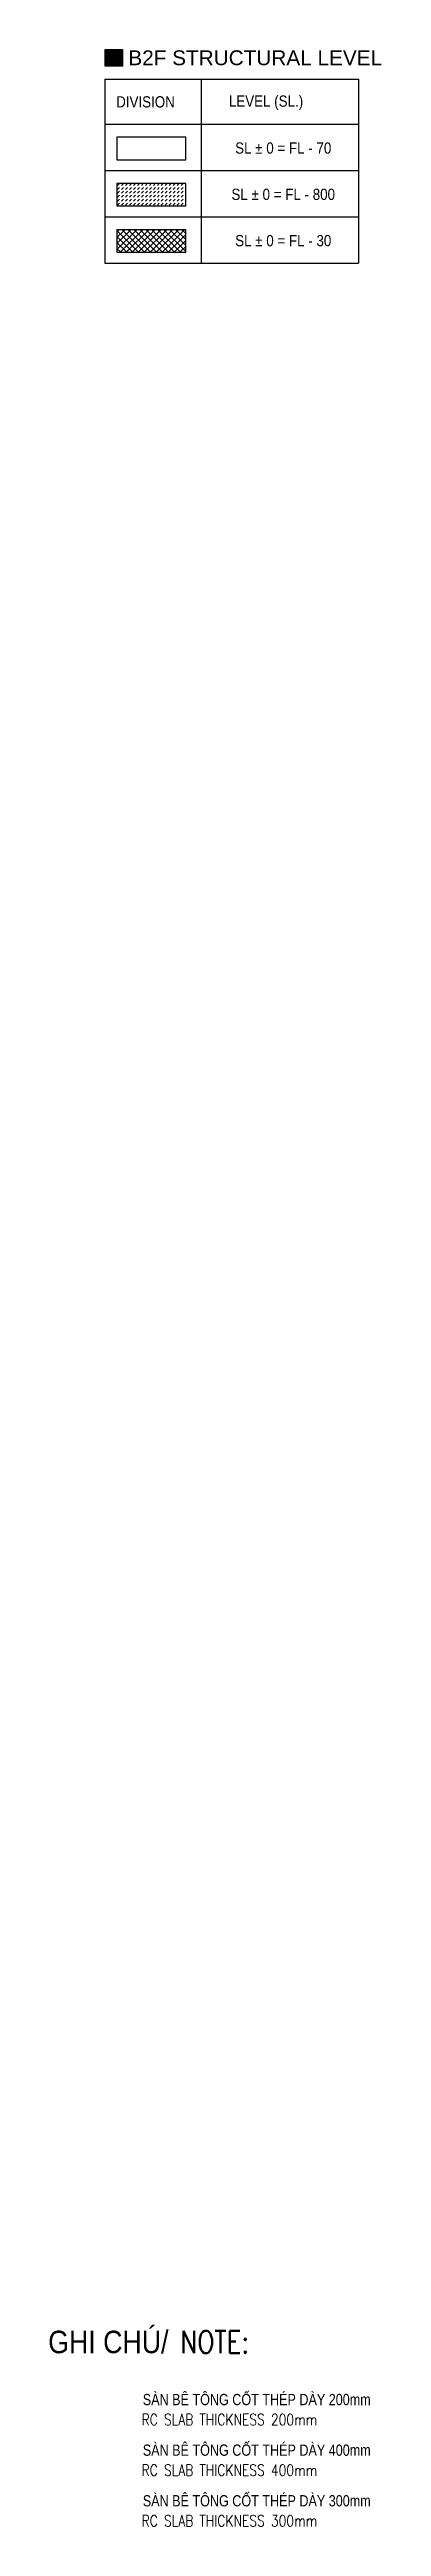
# Model space of a CAD drawing. Header units: millimetres. Extents: x -20379 to 476967, y -520228 to 220376.
# Drawn here: x 217867 to 232607, y -9451 to 100546 of the extents above; entities that cross this region are included whole.
import ezdxf
from ezdxf.enums import TextEntityAlignment as Align

# ---------------------------------------------------------------- set-up
doc = ezdxf.new("R2010")
doc.units = ezdxf.units.MM
doc.header["$MEASUREMENT"] = 0
for name, color, linetype, lineweight in [('$0$NDC_S_THIN LINE', 7, 'Continuous', 20), ('NDC_S_DIM', 1, 'Continuous', 15), ('NDC_S_ENG TEXT', 2, 'Continuous', 20), ('NDC_S_HATCH MATERIAL', 8, 'Continuous', 9), ('NDC_S_VN TEXT', 7, 'Continuous', 20)]:
    doc.layers.add(name, color=color, linetype=linetype, lineweight=lineweight)
doc.layers.add('FOOTING BOTTOM LEVEL$0$@ SL+100 EL-1.3', color=11, linetype='Continuous')
doc.layers.add('FOOTING BOTTOM LEVEL$0$@ SL+300 EL-1.1', color=41, linetype='Continuous')
doc.styles.add('FOOTING BOTTOM LEVEL$0$AREA MENSURATION$0$Style-Arial', font='arial.ttf')
doc.styles.add('NDC_ARIAL', font='arial.ttf', dxfattribs={"width": 0.85})
doc.styles.add('NDC_EN TXT', font='romans.shx', dxfattribs={"width": 0.8})
doc.styles.add('NDC_VIE TXT', font='arial.ttf', dxfattribs={"width": 0.8})

msp = doc.modelspace()

# ---------------------------------------------------------------- texts
at = {"style": 'FOOTING BOTTOM LEVEL$0$AREA MENSURATION$0$Style-Arial'}
msp.add_text('B2F STRUCTURAL LEVEL', height=660, dxfattribs=at).set_placement((221366, 100510), align=Align.TOP_LEFT)
at = {"layer": 'NDC_S_ENG TEXT', "style": 'NDC_EN TXT', "width": 0.8}
for s, p in [('RC SLAB THICKNESS 200mm', (221957, -4957)), ('RC SLAB THICKNESS 400mm', (221957, -7204)), ('RC SLAB THICKNESS 300mm', (221957, -9451))]:
    msp.add_text(s, height=500, dxfattribs=at).set_placement(p)
at = {"layer": 'NDC_S_ENG TEXT', "insert": (223678, -757), "char_height": 1000, "attachment_point": 1, "line_spacing_factor": 0.7, "style": 'NDC_EN TXT'}
msp.add_mtext_dynamic_manual_height_columns('NOTE:', width=14868.7, gutter_width=13.3, heights=[0], dxfattribs=at)
at = {"layer": 'NDC_S_VN TEXT', "width": 0.85}
for s, height, style, p in [('DIVISION', 500, 'NDC_ARIAL', (220825, 98473)), ('LEVEL (SL.)', 500, 'NDC_ARIAL', (225831, 98507)), ('GHI CHÚ/', 1000, 'NDC_VIE TXT', (217807, -757))]:
    msp.add_text(s, height=height, dxfattribs=dict(at, style=style)).set_placement(p, align=Align.TOP_LEFT)
at = {"layer": 'NDC_S_VN TEXT', "style": 'NDC_ARIAL', "width": 0.85}
for s, p in [('SL %%P 0 = FL - 70', (228245, 95922)), ('SL %%P 0 = FL - 800', (228245, 93866)), ('SL %%P 0 = FL - 30', (228245, 91811))]:
    msp.add_text(s, height=500, dxfattribs=at).set_placement(p, align=Align.CENTER)
at = {"layer": 'NDC_S_VN TEXT', "style": 'NDC_VIE TXT', "width": 0.8}
for s, p in [('SÀN BÊ TÔNG CỐT THÉP DÀY 200mm', (222008, -4065)), ('SÀN BÊ TÔNG CỐT THÉP DÀY 400mm', (222008, -6312)), ('SÀN BÊ TÔNG CỐT THÉP DÀY 300mm', (222008, -8560))]:
    msp.add_text(s, height=500, dxfattribs=at).set_placement(p)

# ---------------------------------------------------------------- hatches: boundary and pattern name
at = {"layer": '$0$NDC_S_THIN LINE', "ltscale": 100}
h = msp.add_hatch(color=251, dxfattribs=at)
h.dxf.hatch_style = 1
h.paths.add_polyline_path([(221103, 100546), (220333, 100546), (220333, 99814), (221103, 99814)])
at = {"layer": 'NDC_S_DIM', "ltscale": 100}
h = msp.add_hatch(dxfattribs=at)
h.set_pattern_fill('ANSI37', color=251, scale=1500)
h.set_pattern_definition([(45, (1859.5, -23926), (-132.58252, 132.58252), []), (135, (1859.5, -23926), (-132.58252, -132.58252), [])])
h.paths.add_polyline_path([(223913, 92543), (220862, 92543), (220862, 91543), (223913, 91543)])
at = {"layer": 'NDC_S_HATCH MATERIAL'}
h = msp.add_hatch(dxfattribs=at)
h.set_pattern_fill('DASH', color=256, scale=1000, angle=45)
h.set_pattern_definition([(45, (1859.5, -23926), (0, 176.776695), [125, -125])])
h.paths.add_polyline_path([(223913, 94599), (220862, 94599), (220862, 93599), (223913, 93599)])

# ---------------------------------------------------------------- linework, layer by layer
for p, q in [((220315, 99233), (231580, 99233)), ((220315, 99233), (220315, 91066)), ((224594, 99233), (224594, 91066)), ((231580, 99233), (231580, 91066)), ((220315, 97233), (231580, 97233)), ((220315, 95177), (231580, 95177)), ((220315, 93122), (231580, 93122)), ((220315, 91066), (231580, 91066))]:
    msp.add_line(p, q)
msp.add_lwpolyline([(220333, 100546), (221103, 100546), (221103, 99814), (220333, 99814)], close=True)
at = {"layer": 'FOOTING BOTTOM LEVEL$0$@ SL+100 EL-1.3', "color": 7}
for points in [[(223913, 94599), (220862, 94599), (220862, 93599), (223913, 93599)], [(223913, 92543), (220862, 92543), (220862, 91543), (223913, 91543)]]:
    msp.add_lwpolyline(points, close=True, dxfattribs=at)
at = {"layer": 'FOOTING BOTTOM LEVEL$0$@ SL+300 EL-1.1', "color": 7}
msp.add_lwpolyline([(223913, 96654), (220862, 96654), (220862, 95654), (223913, 95654)], close=True, dxfattribs=at)

msp.set_redraw_order([(e.dxf.handle, doc.entitydb.next_handle()) for e in msp.query("TEXT MTEXT ATTDEF DIMENSION ARC_DIMENSION")])  # texts and dimensions are drawn at this point

doc.saveas('drawing.dxf')
